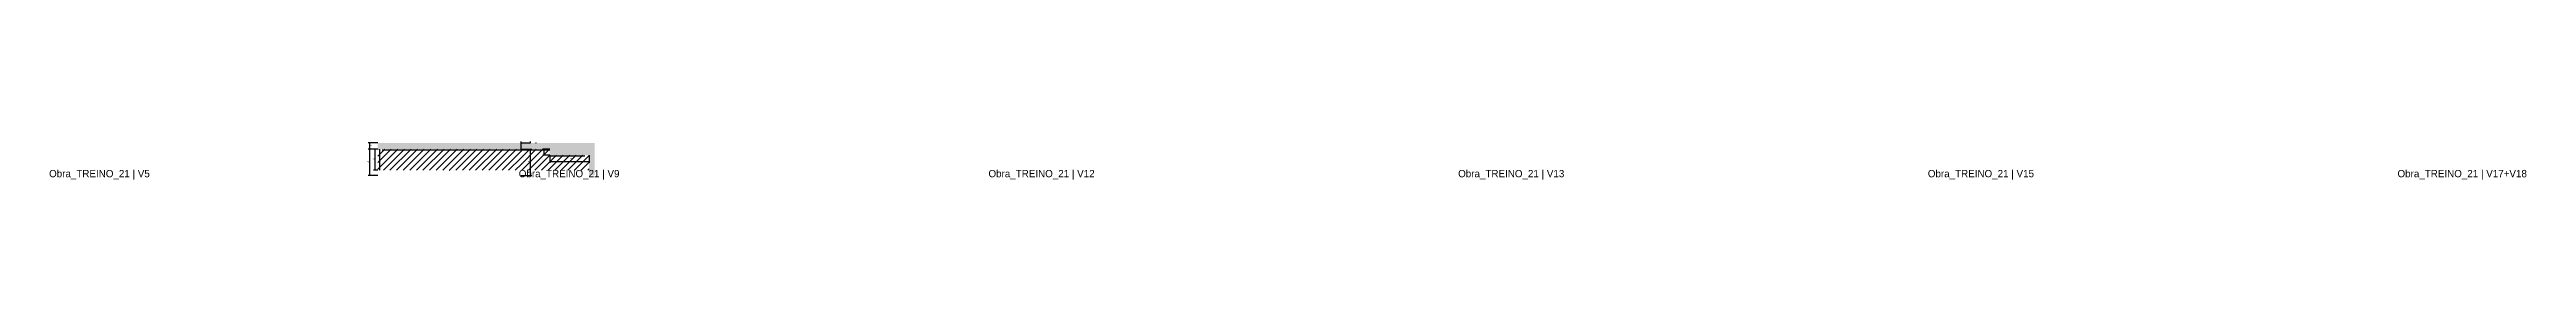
# Model space of a CAD drawing. Header units: metres. Extents: x -2848 to 22762, y -45195 to 1016.
# Drawn here: x 3202 to 11639, y -25418 to -25288 of the extents above; entities that cross this region are included whole.
import ezdxf

# ---------------------------------------------------------------- set-up
doc = ezdxf.new("R2010")
doc.units = ezdxf.units.M
for name, color, linetype in [('COTA', 4, 'Continuous'), ('Hachura', 253, 'Continuous'), ('LABEL_ID', 3, 'Continuous'), ('SARR_2.2x7', 40, 'Continuous')]:
    doc.layers.add(name, color=color, linetype=linetype)

msp = doc.modelspace()

# ---------------------------------------------------------------- hatches: boundary and pattern name
at = {"layer": 'COTA'}
h = msp.add_hatch(dxfattribs=at)
h.set_pattern_fill('AR-CONC', scale=0.03)
h.paths.add_polyline_path([(5058.8, -25292.8), (4319.8, -25292.8), (4319.8, -25292.8), (4319.8, -25314), (4319.8, -25314), (4905.8, -25314), (4905.8, -25314), (4905.8, -25334.8), (4905.8, -25334.8), (5039.8, -25334.8), (5039.8, -25334.8), (5039.8, -25403.8), (5039.8, -25403.8), (5058.8, -25403.8), (5058.8, -25403.8), (5058.8, -25292.8)])
at = {"layer": 'Hachura'}
h = msp.add_hatch(dxfattribs=at)
h.set_pattern_fill('ANSI31', scale=5)
h.paths.add_polyline_path([(4563.8, -25385.8), (4563.8, -25314), (4319.8, -25314), (4319.8, -25385.8)])
h = msp.add_hatch(dxfattribs=at)
h.set_pattern_fill('ANSI31', scale=5)
h.paths.add_polyline_path([(4807.8, -25385.8), (4807.8, -25314), (4563.8, -25314), (4563.8, -25385.8)])
h = msp.add_hatch(dxfattribs=at)
h.set_pattern_fill('ANSI31', scale=5)
h.paths.add_polyline_path([(4905.8, -25385.8), (5039.8, -25385.8), (5039.8, -25334.8), (4905.8, -25334.8), (4905.8, -25314), (4807.8, -25314), (4807.8, -25385.8)])

# ---------------------------------------------------------------- linework, layer by layer
at = {"layer": 'COTA'}
for p, q in [((4319.8, -25292.8), (4287.4, -25292.8)), ((4292.4, -25314), (4292.4, -25292.8)), ((4807.8, -25314), (4807.8, -25287.8)), ((4807.8, -25292.8), (4840, -25292.8)), ((4840, -25292.8), (4840, -25287.8)), ((4319.8, -25314), (4287.4, -25314)), ((4319.8, -25314), (4287.4, -25314)), ((4292.4, -25403.8), (4292.4, -25314)), ((4319.8, -25314), (4305.4, -25314)), ((4319.8, -25385.8), (4305.4, -25385.8)), ((4310.4, -25385.8), (4310.4, -25314)), ((4807.8, -25314), (4845, -25314)), ((4840, -25403.8), (4840, -25314)), ((4905.8, -25314), (4881.9, -25314)), ((4905.8, -25334.8), (4881.9, -25334.8)), ((4886.9, -25334.8), (4886.9, -25314)), ((4905.8, -25334.8), (4905.8, -25361.1)), ((4905.8, -25356.1), (5039.8, -25356.1)), ((5039.8, -25334.8), (5039.8, -25361.1)), ((4319.8, -25403.8), (4287.4, -25403.8)), ((4807.8, -25403.8), (4845, -25403.8))]:
    msp.add_line(p, q, dxfattribs=at)
at = {"layer": 'SARR_2.2x7'}
for p, q in [((4326.8, -25385.8), (4326.8, -25314)), ((4334.8, -25316.2), (4563.8, -25316.2)), ((4563.8, -25316.2), (4807.8, -25316.2)), ((4807.8, -25316.2), (4905.8, -25316.2)), ((4905.8, -25337), (5024.8, -25337))]:
    msp.add_line(p, q, dxfattribs=at)

# ---------------------------------------------------------------- texts
at = {"layer": 'COTA'}
for s, p in [('21', (4292.4, -25303.4)), ('21', (4854.6, -25293.6)), ('90', (4284.3, -25358.9)), ('72', (4302.4, -25349.9)), ('90', (4831.9, -25358.9)), ('21', (4878.8, -25354.4)), ('134', (4972.8, -25347.9))]:
    msp.add_text(s, height=4, dxfattribs=at).set_placement(p)
at = {"layer": 'LABEL_ID'}
for s, p in [('Obra_TREINO_21 | V5', (3200, -25410)), ('Obra_TREINO_21 | V9', (4800, -25410)), ('Obra_TREINO_21 | V12', (6400, -25410)), ('Obra_TREINO_21 | V13', (8000, -25410)), ('Obra_TREINO_21 | V15', (9600, -25410)), ('Obra_TREINO_21 | V17+V18', (11200, -25410))]:
    msp.add_text(s, height=25, dxfattribs=at).set_placement(p)

doc.saveas('drawing.dxf')
